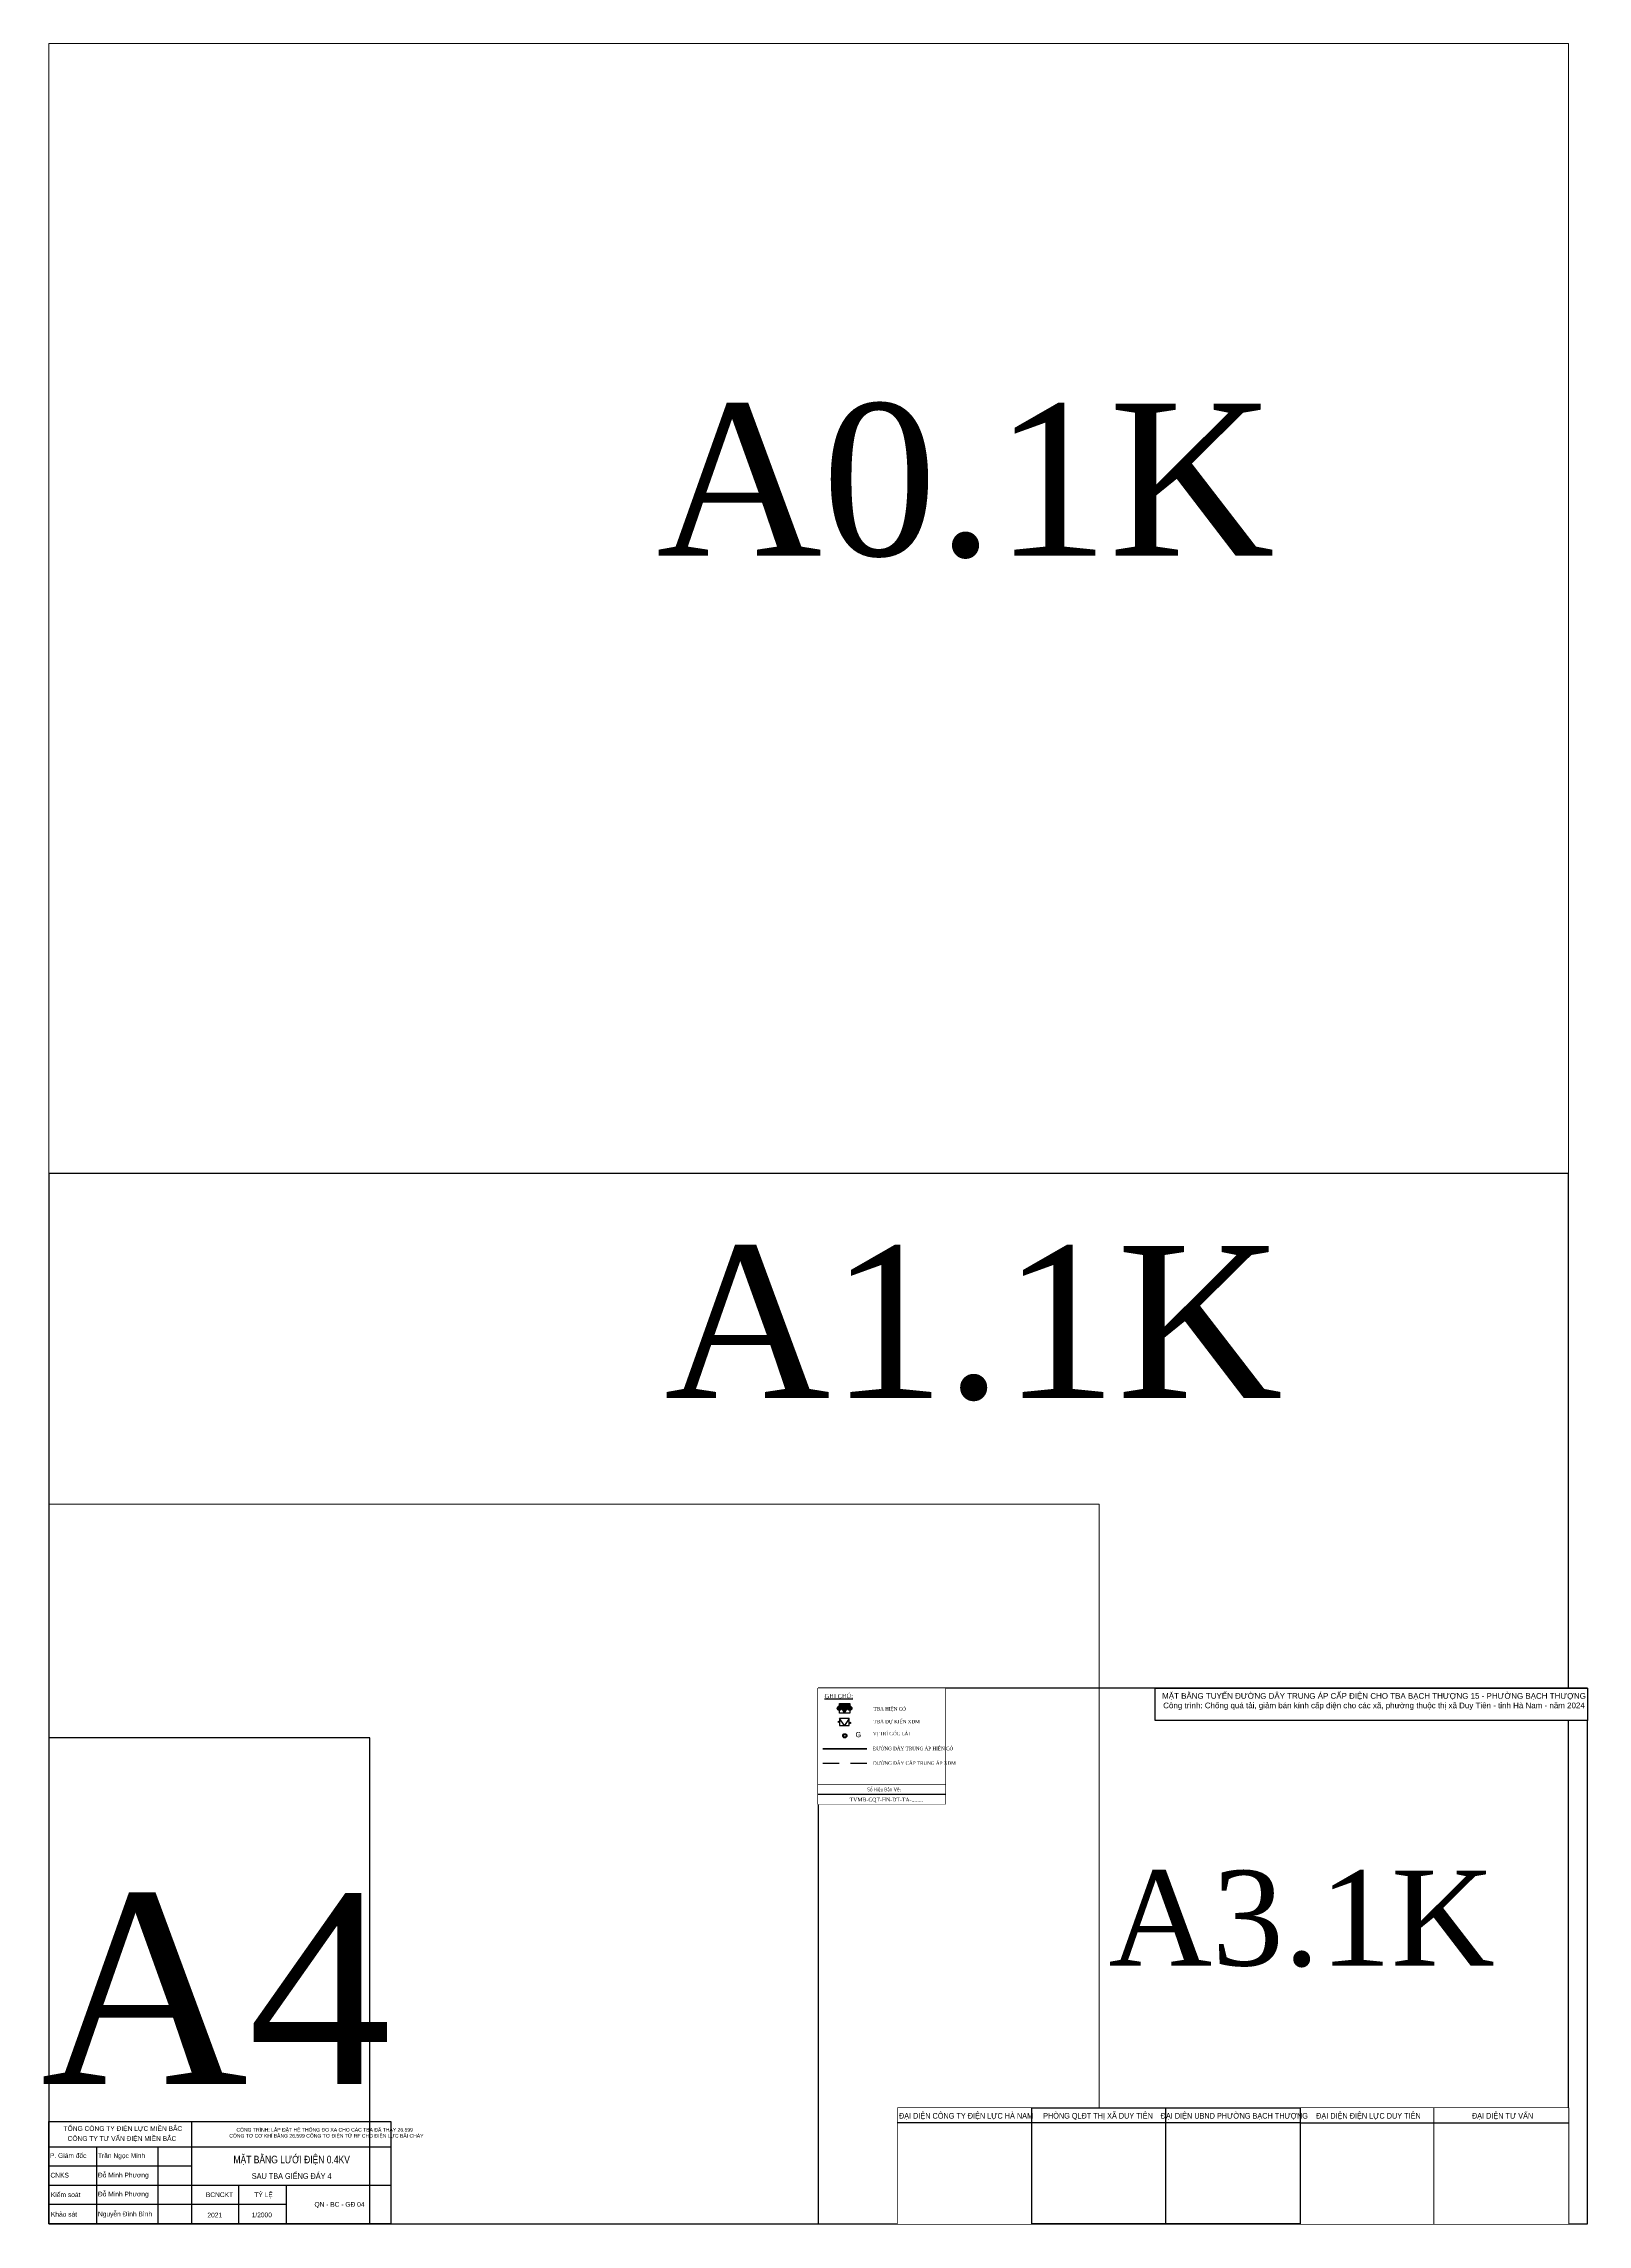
# Model space of a CAD drawing. Header units: feet. Extents: x 74374 to 92081, y 43964 to 65389.
# Drawn here: x 89325 to 90138, y 58335 to 59483 of the extents above; entities that cross this region are included whole.
import ezdxf
from ezdxf.enums import TextEntityAlignment as Align

# ---------------------------------------------------------------- set-up
doc = ezdxf.new("R2010")
doc.units = ezdxf.units.FT
doc.header["$MEASUREMENT"] = 0
doc.set_wipeout_variables(frame=1)
for name, color, linetype in [('29', 7, 'Continuous'), ('Border', 6, 'Continuous'), ('GHI CHÚ', 6, 'Continuous'), ('Khung', 7, 'Continuous'), ('Khung_in', 7, 'Continuous'), ('TBA', 5, 'Continuous'), ('TenTBA', 7, 'Continuous')]:
    doc.layers.add(name, color=color, linetype=linetype)
doc.layers.add('B-Ghi chu', color=7, linetype='Continuous', lineweight=0)
doc.styles.add('Arial', font='arial.ttf')
doc.styles.add('ARIALH', font='VnArialH.TTF')
doc.styles.add('GPLAN', font='Cambria.ttf')
doc.styles.add('PEC_ARIAL', font='arial.ttf', dxfattribs={"width": 0.8})
doc.styles.add('PEC_TIMENEW', font='times.ttf')
doc.styles.add('q', font='vntimeh.shx', dxfattribs={"width": 0.8})
doc.styles.add('QHBI', font='vntimeh.shx', dxfattribs={"width": 0.7})

# ---------------------------------------------------------------- blocks, each defined once
blk = doc.blocks.new('TBA XDM')
at = {"layer": 'GHI CHÚ', "color": 1}
blk.add_lwpolyline([(-6, 5), (6, 5), (6, -4), (-6, -4)], close=True, dxfattribs=at)
at = {"layer": 'GHI CHÚ', "color": 1, "flags": 128}
blk.add_lwpolyline([(-6, -4), (0, 5), (6, -4)], dxfattribs=at)
at = {"color": 1, "linetype": 'ByBlock'}
blk.add_wipeout([(-6, -4), (6, -4), (0, 5)], dxfattribs=at)
at = {"layer": 'TenTBA'}
h = blk.add_hatch(color=1, dxfattribs=at)
h.paths.add_polyline_path([(-6, -1, 0.414214), (-5, 0, 0.414214), (-6, 1)])
h.paths.add_polyline_path([(-6, 1, 0.414214), (-7, 0, 0.414214), (-6, -1)])
h = blk.add_hatch(color=1, dxfattribs=at)
h.paths.add_polyline_path([(6, -1, 0.414214), (7, 0, 0.414214), (6, 1)])
h.paths.add_polyline_path([(6, 1, 0.414214), (5, 0, 0.414214), (6, -1)])
blk = doc.blocks.new('TBA HIEN CO 1')
at = {"layer": '29'}
h = blk.add_hatch(color=1, dxfattribs=at)
h.paths.add_polyline_path([(36, 1, 1), (15, 1, 1)])
h.paths.add_polyline_path([(-36, 1, 1), (-15, 1, 1)])
blk.add_hatch(color=1, dxfattribs=at).paths.add_polyline_path([(-26, -22), (25, -22), (0, 25)])
at = {"layer": '29', "color": 1}
for q in [(-26, -22), (25, -22)]:
    blk.add_line((0, 25), q, dxfattribs=at)
for points in [[(-26, 12), (-26, 25), (25, 25), (25, 12)], [(25, -9), (25, -22), (-26, -22), (-26, -9)]]:
    blk.add_lwpolyline(points, dxfattribs=at)
for centre in [(-26, 1), (25, 1)]:
    blk.add_circle(centre, 10.5, dxfattribs=at)
blk = doc.blocks.new('STT')
at = {"color": 6}
blk.add_wipeout([(511305.2, 2347111.4), (511305.1, 2347109.7), (511304.7, 2347108.1), (511304.2, 2347106.5), (511303.5, 2347105), (511302.6, 2347103.6), (511301.6, 2347102.3), (511300.4, 2347101.2), (511299, 2347100.2), (511297.6, 2347099.4), (511296, 2347098.8), (511294.4, 2347098.4), (511292.8, 2347098.2), (511291.1, 2347098.2), (511289.5, 2347098.4), (511287.9, 2347098.8), (511286.3, 2347099.4), (511284.9, 2347100.2), (511283.5, 2347101.2), (511282.3, 2347102.3), (511281.3, 2347103.6), (511280.4, 2347105), (511279.7, 2347106.5), (511279.2, 2347108.1), (511278.9, 2347109.7), (511278.8, 2347111.4), (511278.9, 2347113), (511279.2, 2347114.7), (511279.7, 2347116.2), (511280.4, 2347117.7), (511281.3, 2347119.1), (511282.3, 2347120.4), (511283.5, 2347121.5), (511284.9, 2347122.5), (511286.3, 2347123.3), (511287.9, 2347123.9), (511289.5, 2347124.3), (511291.1, 2347124.5), (511292.8, 2347124.5), (511294.4, 2347124.3), (511296, 2347123.9), (511297.6, 2347123.3), (511299, 2347122.5), (511300.4, 2347121.5), (511301.6, 2347120.4), (511302.6, 2347119.1), (511303.5, 2347117.7), (511304.2, 2347116.2), (511304.7, 2347114.7), (511305.1, 2347113)], dxfattribs=at).dxf.layer = 'B-Ghi chu'
blk = doc.blocks.new('A$C18572a37')
at = {"layer": 'TBA'}
for p, q in [((-1.45, -2.1), (0, 0)), ((-1.45, -2.1), (0, 0)), ((0, 0), (1.45, -2.1))]:
    blk.add_line(p, q, dxfattribs=at)
blk.add_lwpolyline([(-1.45, -2.1), (1.45, -2.1), (1.45, 0), (-1.45, 0)], close=True, dxfattribs=at)
for centre in [(-1.64, -0.74), (1.64, -1.05)]:
    blk.add_circle(centre, 0.193, dxfattribs=at)

msp = doc.modelspace()

# ---------------------------------------------------------------- linework, layer by layer
at = {"layer": 'Border', "color": 2, "lineweight": 0}
msp.add_lwpolyline([(89328.08368, 58335.12413), (90128.08368, 58335.12413), (90128.08368, 59483.12413), (89328.08368, 59483.12413)], close=True, dxfattribs=at)
at = {"layer": 'Border', "lineweight": 0}
msp.add_lwpolyline([(89328.08368, 58335.12413), (89881.08368, 58335.12413), (89881.08368, 58714.12413), (89328.08368, 58714.12413)], close=True, dxfattribs=at)
at = {"layer": 'Khung', "color": 3}
msp.add_lwpolyline([(89328.08368, 58335.12413), (90128.08368, 58335.12413), (90128.08368, 58888.12413), (89328.08368, 58888.12413)], close=True, dxfattribs=at)
at = {"layer": 'Khung', "color": 4}
msp.add_lwpolyline([(90138.08368, 58617.12413), (89733.08368, 58617.12413), (89733.08368, 58335.12413), (90138.08368, 58335.12413)], close=True, dxfattribs=at)
at = {"layer": 'Khung', "color": 1}
msp.add_lwpolyline([(89328.08368, 58335.12413), (89497.08368, 58335.12413), (89497.08368, 58591.12413), (89328.08368, 58591.12413)], close=True, dxfattribs=at)
at = {"layer": 'Khung'}
msp.add_lwpolyline([(89328.08368, 58389.12413), (89508.08368, 58389.12413), (89508.08368, 58335.12413), (89328.08368, 58335.12413)], close=True, dxfattribs=at)
at = {"layer": 'Khung', "ltscale": 30}
for points in [[(89403.08368, 58389.12413), (89403.08368, 58335.12413)], [(89328.08368, 58375.77636), (89353.08368, 58375.77636), (89403.08368, 58375.77636), (89508.08368, 58375.77636)], [(89328.08368, 58365.65136), (89352.83745, 58365.65136), (89402.83745, 58365.65136)], [(89353.08368, 58375.77636), (89353.08368, 58335.12413)], [(89385.58368, 58334.87413), (89385.58368, 58375.77636)], [(89328.08368, 58355.52636), (89353.08368, 58355.52636), (89508.08368, 58355.52636)], [(89428.08368, 58335.12413), (89428.08368, 58355.52636)], [(89453.08368, 58335.12413), (89453.08368, 58355.52636)], [(89453.08368, 58345.40136), (89328.08368, 58345.40136)]]:
    msp.add_lwpolyline(points, dxfattribs=at)
at = {"layer": 'Khung_in'}
msp.add_lwpolyline([(89733.08368, 58566.74844), (89799.96455, 58566.74844), (89799.96455, 58556.08688), (89733.08368, 58556.08688)], close=True, dxfattribs=at)
at = {"layer": 'Khung_in', "linetype": 'Continuous'}
msp.add_lwpolyline([(89774.96455, 58396.17644), (89845.58837, 58396.17644), (89845.58837, 58335.12413), (89774.96455, 58335.12413)], close=True, dxfattribs=at)

# ---------------------------------------------------------------- texts
at = {"layer": 'Khung', "color": 2, "style": 'PEC_TIMENEW'}
msp.add_text('A0.1K', height=80, dxfattribs=at).set_placement((89810.66764, 59253.49927), align=Align.MIDDLE_CENTER)
at = {"layer": 'Khung', "color": 3, "style": 'PEC_TIMENEW'}
msp.add_text('A1.1K', height=80, dxfattribs=at).set_placement((89814.9605, 58809.99588), align=Align.MIDDLE_CENTER)
at = {"layer": 'Khung', "color": 4, "style": 'PEC_TIMENEW'}
msp.add_text('A3.1K', height=50, dxfattribs=at).set_placement((89987.66016, 58496.17994), align=Align.MIDDLE_CENTER)
at = {"layer": 'Khung', "color": 1, "style": 'PEC_TIMENEW'}
msp.add_text('A4', height=100, dxfattribs=at).set_placement((89416.10715, 58458.85752), align=Align.MIDDLE_CENTER)
at = {"layer": 'Khung', "style": 'PEC_ARIAL', "width": 0.8}
for s, p in [('P. Giám đốc', (89328.63809, 58369.84237)), ('Trần Ngọc Minh', (89353.88809, 58369.84237)), ('CNKS', (89328.88432, 58359.54074)), ('Đỗ Minh Phương', (89353.88809, 58359.59237)), ('Kiểm soát', (89329.13432, 58349.25103)), ('Đỗ Minh Phương', (89353.88809, 58349.59237)), ('BCNCKT', (89410.70855, 58349.26591)), ('TỶ LỆ', (89436.21892, 58349.21355)), ('QN - BC - GĐ 04', (89467.87961, 58344.16638)), ('Khảo sát', (89329.13432, 58338.96596)), ('Nguyễn Đình Bình', (89353.88809, 58339.09237)), ('2021', (89411.53132, 58338.54)), ('1/2000', (89434.83369, 58338.62413))]:
    msp.add_text(s, height=2.5, dxfattribs=at).set_placement(p)
for s, height, p in [('MẶT BẰNG LƯỚI ĐIỆN 0.4KV', 4, (89455.88914, 58367.02457)), ('SAU TBA GIẾNG ĐÁY 4', 3, (89455.88914, 58358.8457))]:
    msp.add_text(s, height=height, dxfattribs=at).set_placement(p, align=Align.CENTER)
at = {"layer": 'Khung', "color": 6, "char_height": 2.5, "attachment_point": 2, "style": 'PEC_ARIAL'}
for s, insert, width in [('TỔNG CÔNG TY ĐIỆN LỰC MIỀN BẮC', (89367.01347, 58386.58369), 53.4240202), ('CÔNG TY TƯ VẤN ĐIỆN MIỀN BẮC', (89366.52958, 58381.34006), 55.9890544)]:
    msp.add_mtext(s, dxfattribs=dict(at, insert=insert, width=width))
at = {"layer": 'Khung', "linetype": 'Continuous', "insert": (89412.66547, 58385.64347), "char_height": 1.9, "width": 102.5105383, "attachment_point": 1, "style": 'PEC_ARIAL'}
msp.add_mtext('\\pi14.1288;CÔNG TRÌNH: LẮP ĐẶT HỆ THỐNG ĐO XA CHO CÁC TBA ĐÃ THAY 26.599 \\P\\pi10.37235;CÔNG TƠ CƠ KHÍ BẰNG 26.599 CÔNG TƠ ĐIỆN TỬ RF CHO ĐIỆN LỰC BÃI CHÁY{\\H1.91013x; }', dxfattribs=at)

# ---------------------------------------------------------------- next in the draw order: wipeouts: each hides what was drawn before it
at = {"color": 0}
msp.add_wipeout([(89910.56166, 58617.12413), (89910.56166, 58600.16222), (90138.08368, 58600.16222), (90138.08368, 58617.12413)], dxfattribs=at)
for points in [[(89733.08368, 58566.74844), (89733.08368, 58556.08688), (89799.96455, 58556.08688), (89799.96455, 58566.74844)], [(90057.45985, 58335.12413), (90057.45985, 58396.17644), (89986.83603, 58396.17644), (89986.83602, 58335.12413)]]:
    msp.add_wipeout(points).dxf.layer = 'Khung_in'
msp.add_wipeout([(89774.96455, 58396.17644), (89845.58837, 58396.17644), (89845.58837, 58335.12413), (89774.96455, 58335.12413)], dxfattribs=at).dxf.layer = 'Khung_in'

# ---------------------------------------------------------------- next in the draw order: linework, layer by layer
msp.add_lwpolyline([(89910.56166, 58617.12413), (90138.08368, 58617.12413), (90138.08368, 58600.16222), (89910.56166, 58600.16222)], close=True, dxfattribs=at)
at = {"layer": 'Khung_in'}
msp.add_line((89733.08368, 58561.41766), (89799.96455, 58561.41766), dxfattribs=at)
at = {"layer": 'Khung_in', "color": 7, "linetype": 'ByBlock'}
msp.add_lwpolyline([(89733.08368, 58617.12413), (89799.96455, 58617.12413), (89799.96455, 58566.74844), (89733.08368, 58566.74844)], close=True, dxfattribs=at)
at = {"layer": 'Khung_in', "linetype": 'Continuous'}
msp.add_lwpolyline([(89986.83603, 58396.17644), (90057.45985, 58396.17644), (90057.45985, 58335.12413), (89986.83603, 58335.12413)], close=True, dxfattribs=at)

# ---------------------------------------------------------------- next in the draw order: texts
at = {"insert": (90025.74093, 58614.62553), "char_height": 3, "width": 240.8785925, "attachment_point": 2, "style": 'Arial'}
msp.add_mtext('MẶT BẰNG TUYẾN ĐƯỜNG DÂY TRUNG ÁP CẤP ĐIỆN CHO TBA BẠCH THƯỢNG 15 - PHƯỜNG BẠCH THƯỢNG\\PCông trình: Chống quá tải, giảm bán kính cấp điện cho các xã, phường thuộc thị xã Duy Tiên - tỉnh Hà Nam - năm 2024', dxfattribs=at)
at = {"layer": 'Khung_in'}
for s, style, p in [('Số Hiệu Bản Vẽ:', 'GPLAN', (89758.92432, 58562.87311)), ('TVMB-CQT-HN-DT-TA-........', 'PEC_TIMENEW', (89749.66102, 58557.54233))]:
    msp.add_text(s, height=2, dxfattribs=dict(at, style=style)).set_placement(p)

# ---------------------------------------------------------------- next in the draw order: wipeouts: each hides what was drawn before it
msp.add_wipeout([(89845.58837, 58335.12413), (89845.58837, 58396.17644), (89916.2122, 58396.17644), (89916.2122, 58335.12413)]).dxf.layer = 'Khung_in'

# ---------------------------------------------------------------- next in the draw order: linework, layer by layer
at = {"layer": 'Khung_in', "color": 0}
msp.add_lwpolyline([(89845.58837, 58396.17644), (89916.2122, 58396.17644), (89916.2122, 58335.12413), (89845.58837, 58335.12413)], close=True, dxfattribs=at)
msp.add_lwpolyline([(89774.96455, 58388.43715), (89845.58837, 58388.43715)], dxfattribs=at)

# ---------------------------------------------------------------- next in the draw order: texts
at = {"layer": 'Khung_in', "color": 0, "style": 'PEC_ARIAL', "width": 0.8}
for s, p in [('ĐẠI DIỆN CÔNG TY ĐIỆN LỰC HÀ NAM', (89810.93526, 58390.54485)), ('PHÒNG QLĐT THỊ XÃ DUY TIÊN', (89880.41191, 58390.56447))]:
    msp.add_text(s, height=3, dxfattribs=at).set_placement(p, align=Align.CENTER)

# ---------------------------------------------------------------- next in the draw order: wipeouts: each hides what was drawn before it
at = {"color": 0}
for points in [[(89733.08368, 58617.12413), (89799.96455, 58617.12413), (89799.96455, 58566.74844), (89733.08368, 58566.74844)], [(89986.83603, 58396.17644), (90057.45985, 58396.17644), (90057.45985, 58335.12413), (89986.83603, 58335.12413)]]:
    msp.add_wipeout(points, dxfattribs=at).dxf.layer = 'Khung_in'

# ---------------------------------------------------------------- next in the draw order: linework, layer by layer
at = {"layer": 'Khung_in', "color": 1, "ltscale": 50}
msp.add_line((89758.71384, 58585.27011), (89735.47511, 58585.27011), dxfattribs=at)
at = {"layer": 'Khung_in', "color": 5, "linetype": 'Continuous', "const_width": 0.73955}
for points in [[(89735.47511, 58577.62732), (89744.18577, 58577.62732)], [(89749.93661, 58577.62732), (89758.71384, 58577.62732)]]:
    msp.add_lwpolyline(points, dxfattribs=at)
at = {"layer": 'Khung_in', "linetype": 'Continuous'}
msp.add_lwpolyline([(90057.45985, 58396.17644), (90128.08368, 58396.17644), (90128.08368, 58335.12413), (90057.45985, 58335.12413)], close=True, dxfattribs=at)
at = {"layer": 'Khung_in', "color": 0}
for radius in [1.10932, 0.74578]:
    msp.add_circle((89747.11183, 58592.13541), radius, dxfattribs=at)

# ---------------------------------------------------------------- next in the draw order: block references
at = {"layer": 'Khung_in', "xscale": 0.107381940472945, "yscale": 0.107381940472945, "zscale": 0.107381940472945, "rotation": 180}
msp.add_blockref('TBA HIEN CO 1', (89746.926, 58606.75177), dxfattribs=at)

# ---------------------------------------------------------------- next in the draw order: texts
at = {"layer": 'Khung_in', "color": 7, "style": 'QHBI'}
msp.add_text('%%uGhi Chó:', height=2.2186351, dxfattribs=at).set_placement((89743.92698, 58611.95966), align=Align.CENTER)
at = {"layer": 'Khung_in', "color": 7, "style": 'q', "width": 0.8}
for s, p in [('TBA hiÖn cã', (89762.25782, 58606.30751)), ('TBA dù kiÕn XDM', (89762.25782, 58599.60368)), ('vÞ trÝ gãc l¸i', (89761.9416, 58593.2652)), ('§\xadêng d©y trung ¸p hiÖn cã', (89761.9416, 58585.42819)), ('§\xadêng d©y C¸P trung ¸p xdm', (89761.9416, 58577.78539))]:
    msp.add_text(s, height=1.8488626, dxfattribs=at).set_placement(p, align=Align.MIDDLE_LEFT)
at = {"layer": 'Khung_in', "color": 0, "style": 'PEC_ARIAL', "width": 0.8}
msp.add_text('ĐẠI DIỆN ĐIỆN LỰC DUY TIÊN', height=3, dxfattribs=at).set_placement((90022.80674, 58390.54485), align=Align.CENTER)

# ---------------------------------------------------------------- next in the draw order: wipeouts: each hides what was drawn before it
msp.add_wipeout([(89916.2122, 58396.17644), (89986.83602, 58396.17644), (89986.83602, 58335.12413), (89916.2122, 58335.12413)]).dxf.layer = 'Khung_in'

# ---------------------------------------------------------------- next in the draw order: linework, layer by layer
at = {"layer": 'Khung_in', "color": 0}
msp.add_lwpolyline([(89916.2122, 58396.17644), (89986.83602, 58396.17644), (89986.83602, 58335.12413), (89916.2122, 58335.12413)], close=True, dxfattribs=at)
msp.add_lwpolyline([(89845.58837, 58388.43716), (89986.83602, 58388.43716)], dxfattribs=at)

# ---------------------------------------------------------------- next in the draw order: block references
at = {"layer": 'Khung_in', "linetype": 'ByBlock', "xscale": 0.01305650823863803, "yscale": 0.01305650823863803, "zscale": 0.01305650823863803}
msp.add_blockref('TBA XDM', (89746.81723, 58597.50673), dxfattribs=at)

# ---------------------------------------------------------------- next in the draw order: texts
at = {"layer": 'Khung_in', "color": 0, "style": 'PEC_ARIAL', "width": 0.8}
msp.add_text('ĐẠI DIỆN UBND PHƯỜNG BẠCH THƯỢNG', height=3, dxfattribs=at).set_placement((89952.18292, 58390.54485), align=Align.CENTER)

# ---------------------------------------------------------------- next in the draw order: wipeouts: each hides what was drawn before it
at = {"color": 0}
msp.add_wipeout([(90057.45985, 58396.17644), (90128.08368, 58396.17644), (90128.08368, 58335.12413), (90057.45985, 58335.12413)], dxfattribs=at).dxf.layer = 'Khung_in'

# ---------------------------------------------------------------- next in the draw order: hatches: boundary and pattern name
at = {"layer": 'Khung_in', "linetype": 'ByBlock'}
h = msp.add_hatch(color=7, dxfattribs=at)
edge = h.paths.add_edge_path()
edge.add_arc((89747.11183, 58592.13541), 1.10932, 0, 360)
edge = h.paths.add_edge_path(flags=16)
edge.add_arc((89747.11183, 58592.13541), 0.74578, 0, 360)

# ---------------------------------------------------------------- next in the draw order: linework, layer by layer
at = {"layer": 'Khung_in', "color": 0}
msp.add_lwpolyline([(89986.83603, 58388.4221), (90128.08367, 58388.4221)], dxfattribs=at)

# ---------------------------------------------------------------- next in the draw order: texts
at = {"layer": 'Khung_in', "color": 0, "style": 'PEC_ARIAL', "width": 0.8}
msp.add_text('ĐẠI DIỆN TƯ VẤN', height=3, dxfattribs=at).set_placement((90093.43057, 58390.54485), align=Align.CENTER)

# ---------------------------------------------------------------- next in the draw order: block references
at = {"layer": 'Khung_in', "xscale": 0.2773293917174474, "yscale": 0.2773293917174474, "zscale": 0.2773293917174474}
msp.add_blockref('STT', (-52042.055, -592330.2026), dxfattribs=at)

# ---------------------------------------------------------------- next in the draw order: linework, layer by layer
at = {"layer": 'Khung_in', "color": 1, "linetype": 'Continuous', "const_width": 0.73955}
msp.add_lwpolyline([(89735.47511, 58585.27011), (89758.71384, 58585.27011)], dxfattribs=at)

# ---------------------------------------------------------------- next in the draw order: block references
at = {"layer": 'Khung_in', "linetype": 'ByBlock', "xscale": 0.01305650823863803, "yscale": 0.01305650823863803, "zscale": 0.01305650823863803}
msp.add_blockref('TBA XDM', (89746.81723, 58597.50673), dxfattribs=at)

# ---------------------------------------------------------------- next in the draw order: texts
at = {"layer": 'Khung_in', "color": 0, "linetype": 'Continuous', "lineweight": 0, "ltscale": 10, "style": 'ARIALH', "width": 0.8}
msp.add_text('g', height=2.77329, dxfattribs=at).set_placement((89754.23211, 58592.76724), align=Align.MIDDLE_CENTER)

# ---------------------------------------------------------------- next in the draw order: block references
at = {"layer": 'Khung_in', "xscale": 1.78470266961099, "yscale": 1.78470266961099, "zscale": 1.78470266961099, "rotation": 180}
msp.add_blockref('A$C18572a37', (89746.89427, 58597.56809), dxfattribs=at)

doc.saveas('drawing.dxf')
